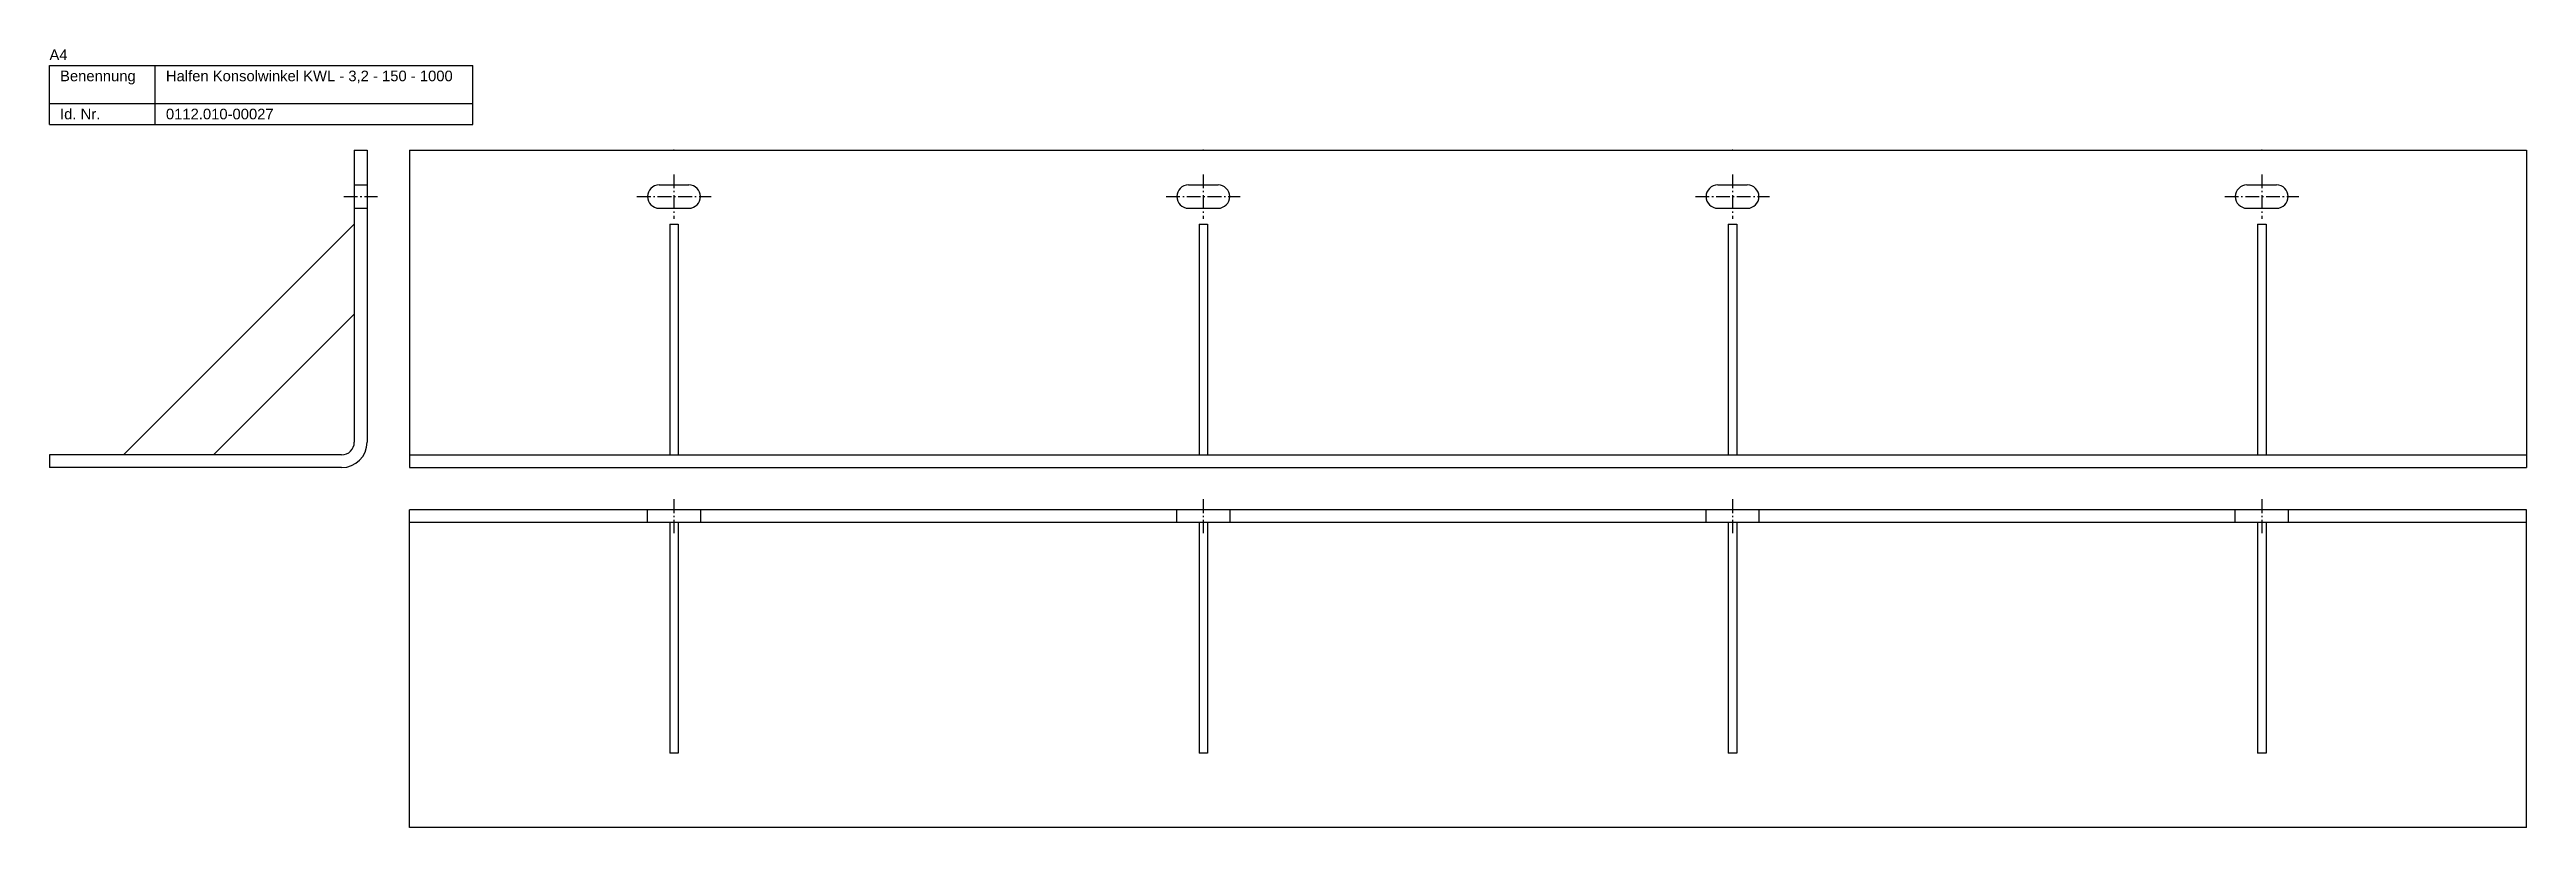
# Model space of a CAD drawing. Header units: millimetres. Extents: x 3683 to 6843, y -2519 to 868.
# Drawn here: x 5373 to 6543, y 131 to 498 of the extents above; entities that cross this region are included whole.
import ezdxf

# ---------------------------------------------------------------- set-up
doc = ezdxf.new("R2010")
doc.units = ezdxf.units.MM
doc.linetypes.add('MITTELLINIE', pattern=[0.977, 0.65, -0.13, 0.067, -0.13])
doc.linetypes.add('VERDECKT', pattern=[9.525, 6.35, -3.175])
doc.layers.add('HALFEN-KONSOLANKER', color=2, linetype='CONTINUOUS')
doc.styles.add('ARIAL50', font='ARIAL.TTF', dxfattribs={"height": 5})

msp = doc.modelspace()

# ---------------------------------------------------------------- texts
at = {"layer": 'HALFEN-KONSOLANKER', "style": 'ARIAL50'}
for s, p in [('A4', (5373.1, 493.3)), ('Benennung', (5378.1, 483.3)), ('Halfen Konsolwinkel KWL - 3,2 - 150 - 1000', (5428.1, 483.3)), ('Id. Nr.', (5378.1, 465.3)), ('0112.010-00027', (5428.1, 465.3))]:
    msp.add_text(s, height=5, dxfattribs=at).set_placement(p)

# ---------------------------------------------------------------- linework, layer by layer
at = {"layer": 'HALFEN-KONSOLANKER'}
for p, q in [((5373.1, 490.8), (5573.1, 490.8)), ((5373.1, 462.8), (5373.1, 490.8)), ((5423.1, 462.8), (5423.1, 490.8)), ((5573.1, 462.8), (5573.1, 490.8)), ((5373.1, 472.8), (5573.1, 472.8)), ((5373.1, 462.8), (5573.1, 462.8)), ((5517.1, 450.8), (5517.1, 312.8)), ((5517.1, 450.8), (5523.1, 450.8)), ((5523.1, 450.8), (5523.1, 312.8)), ((5543.1, 450.8), (6543.1, 450.8)), ((5543.1, 450.8), (5543.1, 300.8)), ((6543.1, 450.8), (6543.1, 300.8)), ((5661.1, 434.3), (5675.1, 434.3)), ((5911.1, 434.3), (5925.1, 434.3)), ((6161.1, 434.3), (6175.1, 434.3)), ((6411.1, 434.3), (6425.1, 434.3)), ((5661.1, 423.3), (5675.1, 423.3)), ((5911.1, 423.3), (5925.1, 423.3)), ((6161.1, 423.3), (6175.1, 423.3)), ((6411.1, 423.3), (6425.1, 423.3)), ((5517.1, 415.8), (5408.1, 306.8)), ((5666.1, 415.8), (5666.1, 306.8)), ((5666.1, 415.8), (5670.1, 415.8)), ((5670.1, 415.8), (5670.1, 306.8)), ((5916.1, 415.8), (5916.1, 306.8)), ((5916.1, 415.8), (5920.1, 415.8)), ((5920.1, 415.8), (5920.1, 306.8)), ((6166.1, 415.8), (6166.1, 306.8)), ((6166.1, 415.8), (6170.1, 415.8)), ((6170.1, 415.8), (6170.1, 306.8)), ((6416.1, 415.8), (6416.1, 306.8)), ((6416.1, 415.8), (6420.1, 415.8)), ((6420.1, 415.8), (6420.1, 306.8)), ((5517.1, 373.3), (5450.6, 306.8)), ((5511.1, 306.8), (5373.1, 306.8)), ((5373.1, 306.8), (5373.1, 300.8)), ((5543.1, 306.8), (6543.1, 306.8)), ((5511.1, 300.8), (5373.1, 300.8)), ((5543.1, 300.8), (6543.1, 300.8)), ((6543.1, 280.8), (5543.1, 280.8)), ((5543.1, 130.8), (5543.1, 280.8)), ((6543.1, 274.8), (5543.1, 274.8)), ((5666.1, 274.8), (5666.1, 165.8)), ((5670.1, 274.8), (5670.1, 165.8)), ((5916.1, 274.8), (5916.1, 165.8)), ((5920.1, 274.8), (5920.1, 165.8)), ((6166.1, 274.8), (6166.1, 165.8)), ((6170.1, 274.8), (6170.1, 165.8)), ((6416.1, 274.8), (6416.1, 165.8)), ((6420.1, 274.8), (6420.1, 165.8)), ((6543.1, 130.8), (6543.1, 280.8)), ((5670.1, 165.8), (5666.1, 165.8)), ((5920.1, 165.8), (5916.1, 165.8)), ((6170.1, 165.8), (6166.1, 165.8)), ((6420.1, 165.8), (6416.1, 165.8)), ((6543.1, 130.8), (5543.1, 130.8))]:
    msp.add_line(p, q, dxfattribs=at)
at = {"layer": 'HALFEN-KONSOLANKER', "color": 1, "linetype": 'VERDECKT'}
for p, q in [((5517.1, 434.3), (5523.1, 434.3)), ((5517.1, 423.3), (5523.1, 423.3)), ((5655.6, 274.8), (5655.6, 280.8)), ((5680.6, 280.8), (5680.6, 274.8)), ((5905.6, 274.8), (5905.6, 280.8)), ((5930.6, 280.8), (5930.6, 274.8)), ((6155.6, 274.8), (6155.6, 280.8)), ((6180.6, 280.8), (6180.6, 274.8)), ((6405.6, 274.8), (6405.6, 280.8)), ((6430.6, 280.8), (6430.6, 274.8))]:
    msp.add_line(p, q, dxfattribs=at)
at = {"layer": 'HALFEN-KONSOLANKER', "color": 1, "linetype": 'MITTELLINIE', "ltscale": 10}
for p, q in [((5668.1, 439.3), (5668.1, 418.3)), ((5918.1, 439.3), (5918.1, 418.3)), ((6168.1, 439.3), (6168.1, 418.3)), ((6418.1, 439.3), (6418.1, 418.3)), ((5512.1, 428.8), (5528.1, 428.8)), ((5650.6, 428.8), (5685.6, 428.8)), ((5900.6, 428.8), (5935.6, 428.8)), ((6150.6, 428.8), (6185.6, 428.8)), ((6400.6, 428.8), (6435.6, 428.8)), ((5668.1, 285.8), (5668.1, 269.8)), ((5918.1, 285.8), (5918.1, 269.8)), ((6168.1, 285.8), (6168.1, 269.8)), ((6418.1, 285.8), (6418.1, 269.8))]:
    msp.add_line(p, q, dxfattribs=at)
at = {"layer": 'HALFEN-KONSOLANKER'}
for centre, radius, start, end in [((5661.1, 428.8), 5.5, 90, 270), ((5675.1, 428.8), 5.5, 270, 90), ((5911.1, 428.8), 5.5, 90, 270), ((5925.1, 428.8), 5.5, 270, 90), ((6161.1, 428.8), 5.5, 90, 270), ((6175.1, 428.8), 5.5, 270, 90), ((6411.1, 428.8), 5.5, 90, 270), ((6425.1, 428.8), 5.5, 270, 90), ((5511.1, 312.8), 12, 270, 0), ((5511.1, 312.8), 6, 270, 0)]:
    msp.add_arc(centre, radius, start, end, dxfattribs=at)
for p in [(5668.1, 450.8), (5668.1, 450.8), (5918.1, 450.8), (5918.1, 450.8), (6168.1, 450.8), (6168.1, 450.8), (6418.1, 450.8), (6418.1, 450.8)]:
    msp.add_point(p, dxfattribs=at)

msp.set_redraw_order([(e.dxf.handle, doc.entitydb.next_handle()) for e in msp.query("TEXT MTEXT ATTDEF DIMENSION ARC_DIMENSION")])  # texts and dimensions are drawn at this point

doc.saveas('drawing.dxf')
